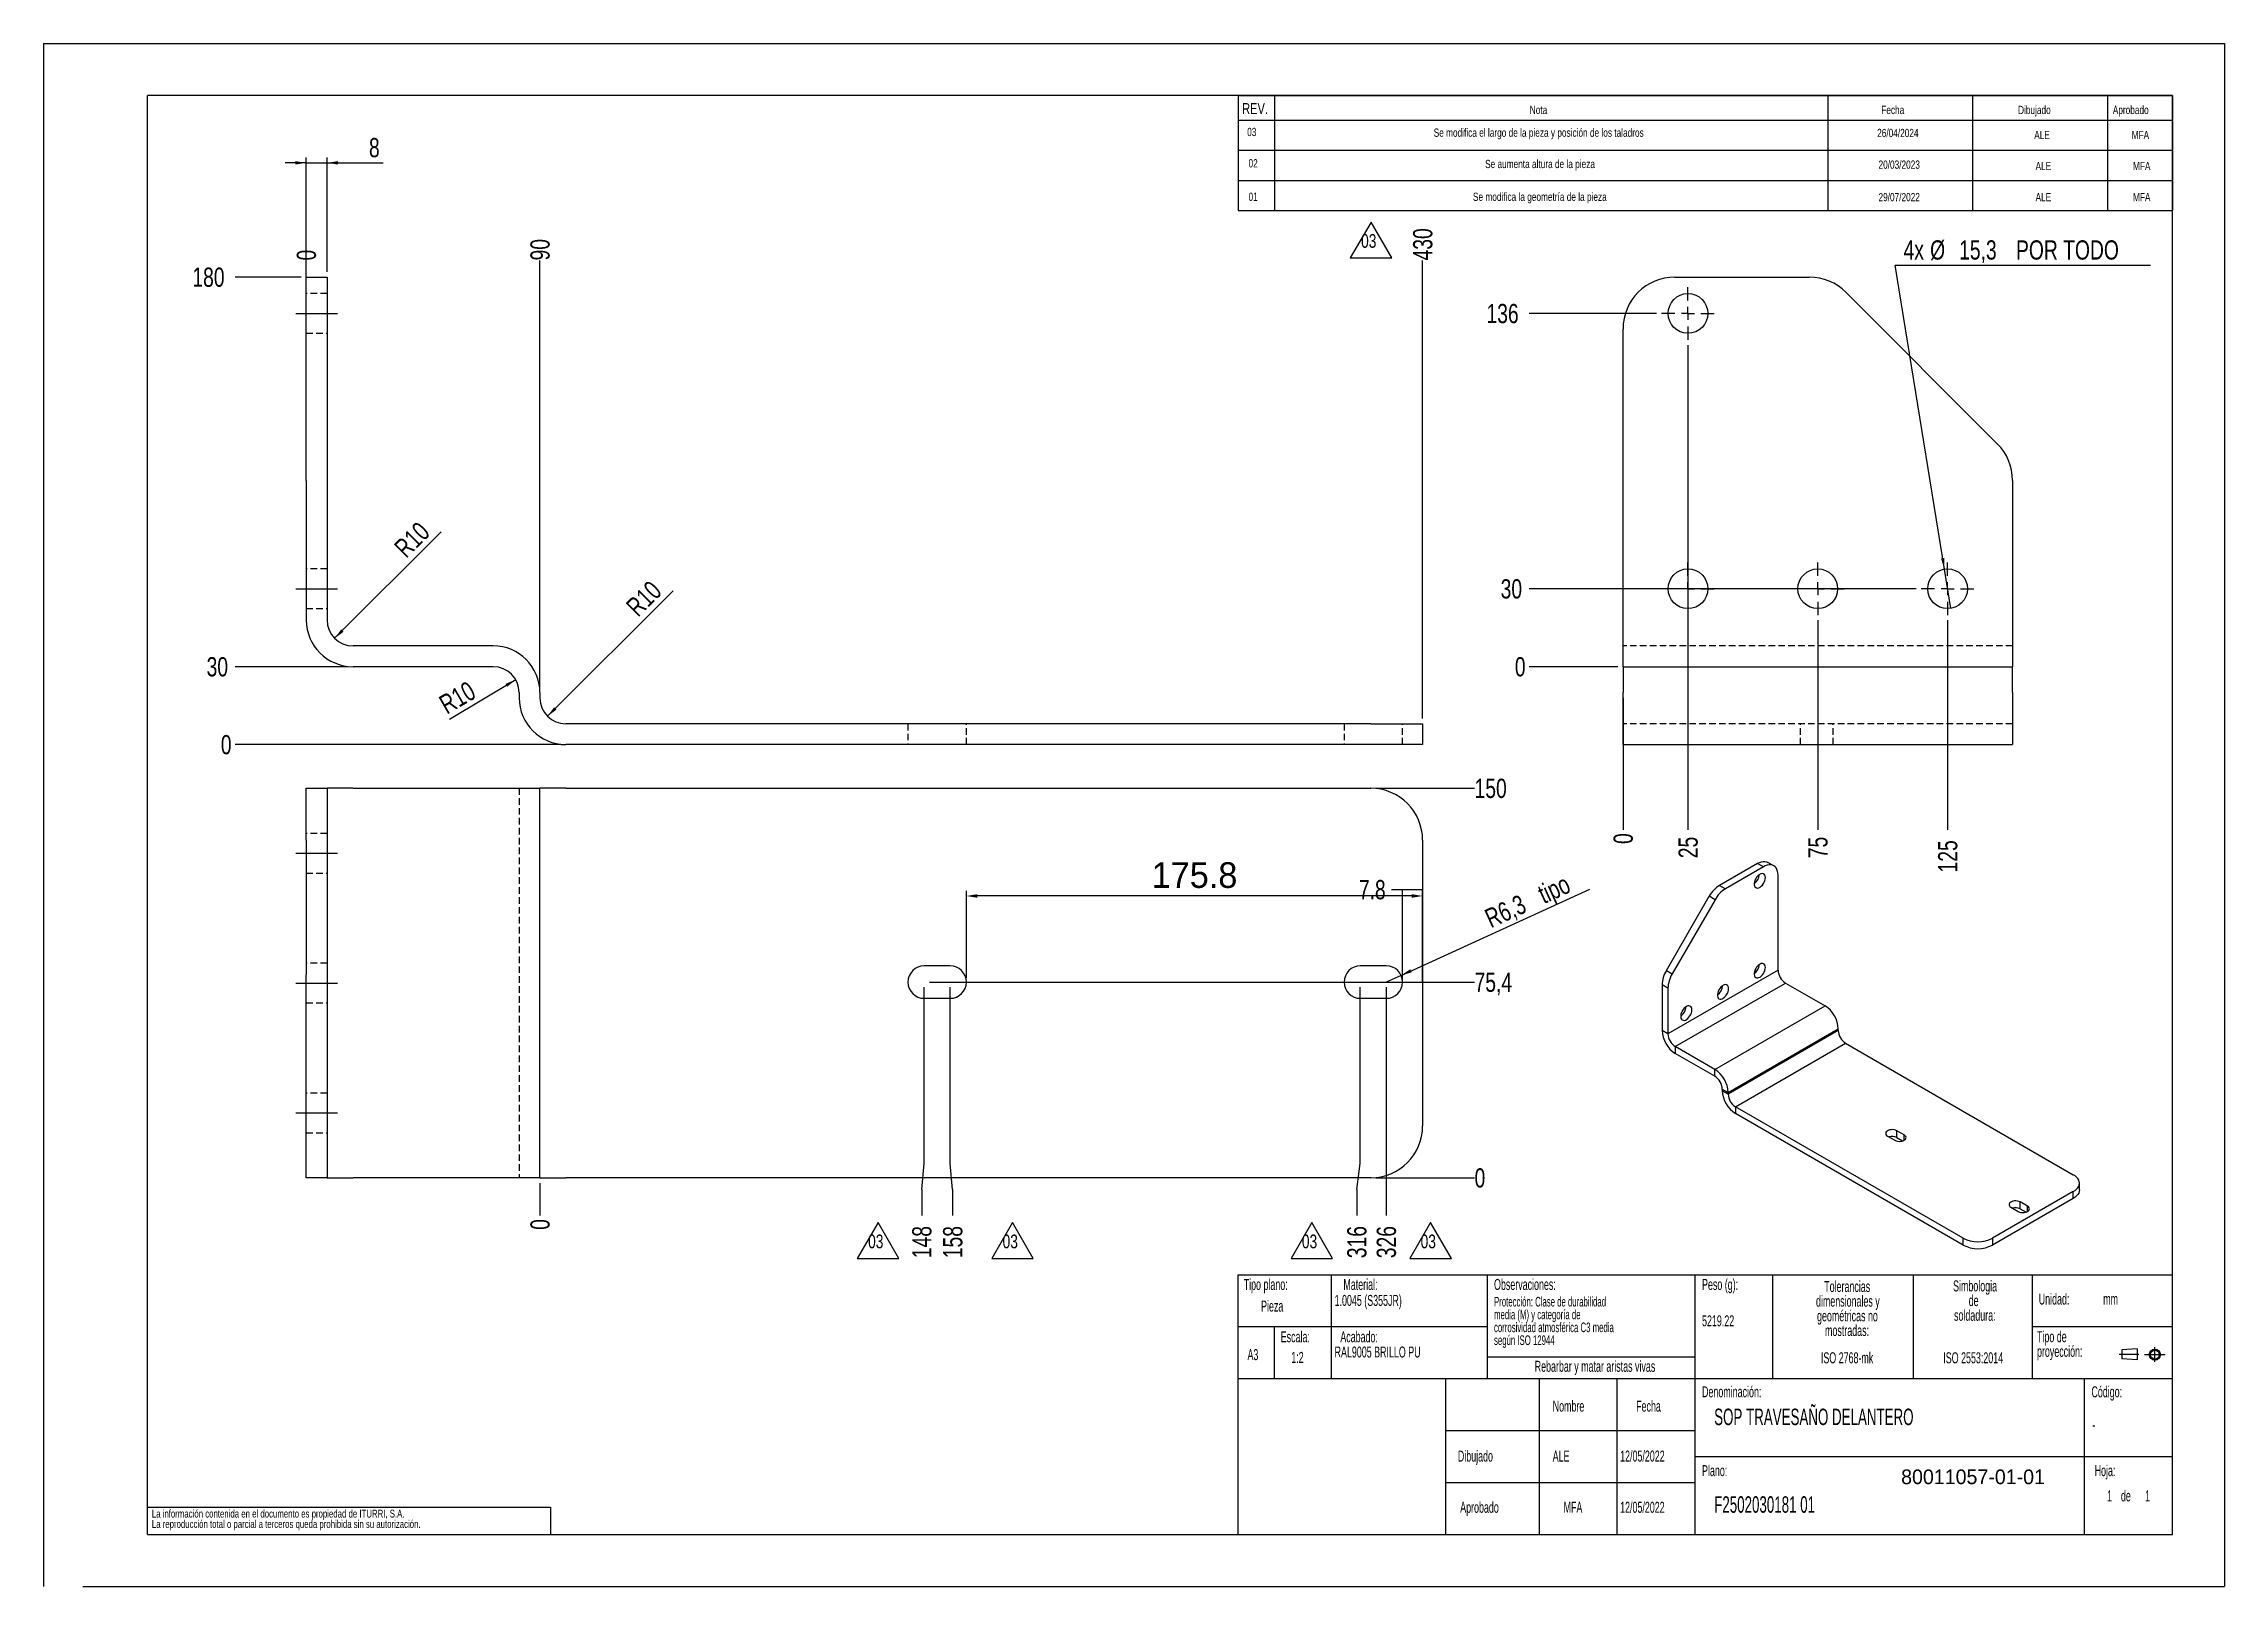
# Model space of a CAD drawing. Extents: x 0 to 2826, y -106 to 813.
# Drawn here: x 0 to 420, y 0 to 297 of the extents above; entities that cross this region are included whole.
import ezdxf

# ---------------------------------------------------------------- set-up
doc = ezdxf.new("R2010")
doc.units = 0
doc.header["$PDSIZE"] = -1
doc.linetypes.add('CENTERX2', pattern=[20.32, 12.7, -2.54, 2.54, -2.54])
doc.linetypes.add('HIDDEN', pattern=[1.905, 1.27, -0.635])
doc.layers.get('0').update_dxf_attribs({"linetype": 'CONTINUOUS'})
doc.layers.get('Defpoints').update_dxf_attribs({"linetype": 'CONTINUOUS'})
doc.layers.add('FORMATO', color=7, linetype='CONTINUOUS')
doc.layers.add('SLD-0', color=179, linetype='CONTINUOUS')
doc.styles.add('SLDTEXTSTYLE0', font='TXT', dxfattribs={"width": 0.75})
doc.styles.add('SLDTEXTSTYLE1', font='TXT', dxfattribs={"width": 0.605})
doc.dimstyles.new('ISO-25', dxfattribs={"dimtxt": 2.5, "dimasz": 2.5, "dimexe": 1.25, "dimexo": 0.625, "dimtad": 1, "dimdsep": 46, "dimtxsty": 'Standard', "dimcen": 2.5, "dimadec": 0, "dimazin": 0, "dimtfac": 1, "dimtmove": 0, "dimatfit": 3, "dimfxl": 1, "dimarcsym": 0})
doc.dimstyles.new('SLDDIMSTYLE0', dxfattribs={"dimtxt": 3.704167, "dimasz": 2.116667, "dimexe": 0, "dimexo": 0.0625, "dimgap": 0.926042, "dimtad": 0, "dimtih": 1, "dimtoh": 1, "dimdec": 0, "dimlfac": 2, "dimrnd": 1e-09, "dimdsep": 46, "dimtxsty": 'SLDTEXTSTYLE0', "dimblk1": 'NONE', "dimblk2": 'NONE', "dimsah": 1, "dimcen": 0.09, "dimadec": 0, "dimazin": 0, "dimtfac": 1, "dimtdec": 0, "dimtofl": 0, "dimtmove": 0, "dimatfit": 3, "dimldrblk": 'NONE', "dimfxl": 1, "dimtolj": 1, "dimtzin": 12, "dimarcsym": 0})
doc.dimstyles.new('SLDDIMSTYLE1', dxfattribs={"dimtxt": 3.704167, "dimasz": 2.116667, "dimexe": 0, "dimexo": 0.0625, "dimgap": 0.926042, "dimtad": 0, "dimtih": 1, "dimtoh": 1, "dimdec": 1, "dimlfac": 2, "dimrnd": 1e-09, "dimzin": 12, "dimdsep": 46, "dimtxsty": 'SLDTEXTSTYLE0', "dimblk1": 'NONE', "dimblk2": 'NONE', "dimsah": 1, "dimcen": 0.09, "dimadec": 0, "dimazin": 0, "dimtfac": 1, "dimtdec": 1, "dimtofl": 0, "dimtmove": 0, "dimatfit": 3, "dimldrblk": 'NONE', "dimfxl": 1, "dimtolj": 1, "dimtzin": 12, "dimarcsym": 0})
doc.dimstyles.new('SLDDIMSTYLE2', dxfattribs={"dimtxt": 3.704167, "dimasz": 2.116667, "dimexe": 0, "dimexo": 0.0625, "dimgap": 0.926042, "dimtad": 1, "dimdec": 1, "dimlfac": 2, "dimrnd": 1e-09, "dimzin": 12, "dimdsep": 46, "dimtxsty": 'SLDTEXTSTYLE0', "dimsah": 1, "dimcen": 0, "dimadec": 0, "dimazin": 0, "dimtfac": 1, "dimtdec": 1, "dimtofl": 0, "dimtmove": 1, "dimatfit": 3, "dimfxl": 1, "dimtolj": 1, "dimtzin": 12, "dimarcsym": 0})
doc.dimstyles.new('SLDDIMSTYLE3', dxfattribs={"dimtxt": 3.704167, "dimasz": 2.116667, "dimexe": 0, "dimexo": 0.0625, "dimgap": 0.926042, "dimtad": 1, "dimdec": 1, "dimlfac": 2, "dimrnd": 1e-09, "dimzin": 12, "dimdsep": 46, "dimtxsty": 'SLDTEXTSTYLE0', "dimsah": 1, "dimcen": 0.09, "dimadec": 0, "dimazin": 0, "dimtfac": 1, "dimtdec": 1, "dimtmove": 0, "dimatfit": 0, "dimfxl": 1, "dimtolj": 1, "dimtzin": 12, "dimarcsym": 0})
doc.dimstyles.new('SLDDIMSTYLE4', dxfattribs={"dimtxt": 3.704167, "dimasz": 2.116667, "dimexe": 0, "dimexo": 0.0625, "dimgap": 0.926042, "dimtad": 0, "dimtih": 1, "dimtoh": 1, "dimdec": 1, "dimlfac": 2, "dimrnd": 1e-09, "dimzin": 12, "dimdsep": 46, "dimtxsty": 'SLDTEXTSTYLE0', "dimblk1": 'NONE', "dimsah": 1, "dimcen": 0, "dimadec": 0, "dimazin": 0, "dimtfac": 1, "dimtdec": 1, "dimtmove": 0, "dimatfit": 3, "dimldrblk": 'NONE', "dimfxl": 1, "dimtolj": 1, "dimtzin": 12, "dimarcsym": 0})
doc.dimstyles.new('SLDDIMSTYLE5', dxfattribs={"dimtxt": 3.704167, "dimasz": 2.116667, "dimexe": 0, "dimexo": 0.0625, "dimgap": 0.926042, "dimtad": 1, "dimdec": 1, "dimlfac": 2, "dimrnd": 1e-09, "dimzin": 12, "dimdsep": 46, "dimtxsty": 'SLDTEXTSTYLE0', "dimsah": 1, "dimcen": 0, "dimadec": 0, "dimazin": 0, "dimtfac": 1, "dimtdec": 1, "dimtofl": 0, "dimtmove": 0, "dimatfit": 3, "dimfxl": 1, "dimtolj": 1, "dimtzin": 12, "dimarcsym": 0})

msp = doc.modelspace()

# ---------------------------------------------------------------- texts
at = {"insert": (357.744, 22.499), "char_height": 2.82222, "attachment_point": 1}
msp.add_mtext_dynamic_manual_height_columns('80011057-01-01', width=6.63835, gutter_width=14.111, heights=[0], dxfattribs=at)
at = {"layer": 'FORMATO', "style": 'SLDTEXTSTYLE0'}
for s, insert, char_height, attachment_point in [('REV.', (230.836, 285.552), 2.1167, 1), ('Nota', (286.224, 285.026), 1.5875, 1), ('Fecha', (353.926, 285.026), 1.5875, 1), ('Dibujado', (380.261, 285.026), 1.5875, 1), ('Aprobado', (398.51, 285.026), 1.5875, 1), ('03', (232.685, 280.787), 1.5875, 2), ('Se modifica el largo de la pieza y posición de los taladros', (287.947, 280.657), 1.5875, 2), ('26/04/2024', (357.114, 280.592), 1.5875, 2), ('ALE', (384.884, 280.206), 1.5875, 2), ('MFA', (403.824, 280.206), 1.5875, 2), ('02', (232.943, 274.756), 1.5875, 2), ('Se aumenta altura de la pieza', (288.198, 274.625), 1.5875, 2), ('20/03/2023', (357.372, 274.5), 1.5875, 2), ('ALE', (385.142, 274.235), 1.5875, 2), ('MFA', (404.082, 274.235), 1.5875, 2), ('01', (232.943, 268.311), 1.5875, 2), ('Se modifica la geometría de la pieza', (288.165, 268.311), 1.5875, 2), ('29/07/2022', (357.372, 268.244), 1.5875, 2), ('ALE', (385.142, 268.244), 1.5875, 2), ('MFA', (404.082, 268.244), 1.5875, 2)]:
    msp.add_mtext(s, dxfattribs=dict(at, insert=insert, char_height=char_height, attachment_point=attachment_point))
at = {"layer": 'SLD-0', "style": 'SLDTEXTSTYLE1'}
for s, insert, char_height, attachment_point in [('Tipo plano:', (231.129, 59.181), 2.11667, 1), ('Tipo plano:', (231.129, 59.181), 2.11667, 1), ('Material:', (250.33, 59.181), 2.1167, 1), ('Material:', (250.33, 59.181), 2.1167, 1), ('Observaciones:', (279.339, 59.181), 2.11667, 1), ('Observaciones:', (279.339, 59.181), 2.11667, 1), ('Peso (g):', (319.403, 59.181), 2.1167, 1), ('Peso (g):', (319.403, 59.181), 2.1167, 1), ('Pieza', (234.473, 55.019), 2.1167, 1), ('Pieza', (234.473, 55.019), 2.1167, 1), ('1.0045 (S355JR)', (248.635, 56.106), 2.11667, 1), ('1.0045 (S355JR)', (248.635, 56.106), 2.11667, 1), ('Unidad:', (384.246, 56.371), 2.1167, 1), ('Unidad:', (384.246, 56.371), 2.1167, 1), ('mm', (396.662, 56.371), 2.1167, 1), ('mm', (396.662, 56.371), 2.1167, 1), ('5219.22', (319.403, 52.181), 2.1167, 1), ('5219.22', (319.403, 52.181), 2.1167, 1), ('Escala:', (238.263, 49.101), 2.1167, 1), ('Escala:', (238.263, 49.101), 2.1167, 1), ('RAL9005 BRILLO PU', (248.635, 46.176), 2.11667, 1), ('RAL9005 BRILLO PU', (248.635, 46.176), 2.11667, 1), ('Acabado:', (249.738, 49.101), 2.1167, 1), ('Acabado:', (249.738, 49.101), 2.1167, 1), ('A3', (231.859, 45.674), 2.1167, 1), ('A3', (231.859, 45.674), 2.1167, 1), ('1:2', (240.29, 45.135), 2.1167, 1), ('1:2', (240.29, 45.135), 2.1167, 1), ('Rebarbar y matar aristas vivas', (298.785, 43.424), 2.11667, 2), ('Rebarbar y matar aristas vivas', (298.785, 43.424), 2.11667, 2), ('ISO 2768-mk', (347.337, 45.06), 2.11667, 2), ('ISO 2768-mk', (347.337, 45.06), 2.11667, 2), ('ISO 2553:2014', (371.625, 45.06), 2.11667, 2), ('ISO 2553:2014', (371.625, 45.06), 2.11667, 2), ('Denominación:', (319.403, 38.514), 2.11667, 1), ('Denominación:', (319.403, 38.514), 2.11667, 1), ('Código:', (394.398, 38.514), 2.1167, 1), ('Código:', (394.398, 38.514), 2.1167, 1), ('Nombre', (290.638, 35.755), 2.1167, 1), ('Nombre', (290.638, 35.755), 2.1167, 1), ('Fecha', (306.708, 35.755), 2.1167, 1), ('Fecha', (306.708, 35.755), 2.1167, 1), ('SOP TRAVESAÑO DELANTERO', (321.739, 34.217), 3.175, 1), ('SOP TRAVESAÑO DELANTERO', (321.739, 34.217), 3.175, 1), ('-', (394.586, 32.193), 2.117, 1), ('-', (394.586, 32.193), 2.117, 1), ('Dibujado', (272.373, 26.14), 2.1167, 1), ('Dibujado', (272.373, 26.14), 2.1167, 1), ('ALE', (290.638, 26.14), 2.1167, 1), ('12/05/2022', (303.629, 26.14), 2.1167, 1), ('Plano:', (319.403, 23.338), 2.1167, 1), ('Plano:', (319.403, 23.338), 2.1167, 1), ('Hoja:', (395.014, 23.338), 2.1167, 1), ('Hoja:', (395.014, 23.338), 2.1167, 1), ('F2502030181 01', (321.739, 17.347), 3.175, 1), ('F2502030181 01', (321.739, 17.347), 3.175, 1), ('1', (397.413, 18.475), 2.117, 1), ('1', (397.413, 18.475), 2.117, 1), ('1', (397.413, 18.475), 2.117, 1), ('1', (397.413, 18.475), 2.117, 1), ('de', (400.078, 18.475), 2.1167, 1), ('de', (400.078, 18.475), 2.1167, 1), ('de', (400.078, 18.475), 2.1167, 1), ('de', (400.078, 18.475), 2.1167, 1), ('1', (404.731, 18.475), 2.117, 1), ('1', (404.731, 18.475), 2.117, 1), ('1', (404.731, 18.475), 2.117, 1), ('1', (404.731, 18.475), 2.117, 1), ('Aprobado', (272.825, 16.282), 2.1167, 1), ('Aprobado', (272.825, 16.282), 2.1167, 1), ('MFA', (292.735, 16.282), 2.1167, 1), ('12/05/2022', (303.629, 16.282), 2.1167, 1)]:
    msp.add_mtext(s, dxfattribs=dict(at, insert=insert, char_height=char_height, attachment_point=attachment_point))

# ---------------------------------------------------------------- blocks, each defined once
blk = doc.blocks.new('BLOQUE3')
at = {"color": 7, "linetype": 'CENTERX2'}
for p, q in [((397.92, 130.06), (394.8, 130.06)), ((398.88, 130.02), (402.16, 130.02)), ((400.52, 128.85), (400.52, 131.19))]:
    blk.add_line(p, q, dxfattribs=at)
at = {"color": 7, "linetype": 'Continuous'}
for p, q in [((397.68, 130.95), (395.23, 130.77)), ((395.23, 130.77), (395.23, 129.34)), ((397.68, 130.95), (397.68, 129.16)), ((397.68, 129.16), (395.23, 129.34))]:
    blk.add_line(p, q, dxfattribs=at)
for radius in [0.892, 0.713]:
    blk.add_circle((400.52, 130.02), radius, dxfattribs=at)
blk = doc.blocks.new('SW_NOTE_0_1')
at = {"layer": 'SLD-0', "color": 0, "attachment_point": 2, "style": 'SLDTEXTSTYLE1'}
for s, insert, char_height in [('dimensionales y', (7.54, -0.09), 2.1167), ('Tolerancias', (7.41, 2.73), 2.1167), ('geométricas no', (7.46, -2.92), 2.1167), ('mostradas:', (7.38, -5.74), 2.117)]:
    blk.add_mtext(s, dxfattribs=dict(at, insert=insert, char_height=char_height))
blk = doc.blocks.new('SW_NOTE_0_2')
at = {"layer": 'SLD-0', "color": 0, "attachment_point": 1, "style": 'SLDTEXTSTYLE1'}
for s, insert, char_height in [('Tipo de', (0, 2.73), 2.117), ('proyección:', (0, -0.09), 2.1167)]:
    blk.add_mtext(s, dxfattribs=dict(at, insert=insert, char_height=char_height))
blk = doc.blocks.new('SW_NOTE_0_3')
at = {"layer": 'SLD-0', "color": 0, "char_height": 2.117, "attachment_point": 2, "style": 'SLDTEXTSTYLE1'}
for s, insert in [('Simbologia', (7.11, 2.73)), ('de', (6.84, -0.09)), ('soldadura:', (7.06, -2.92))]:
    blk.add_mtext(s, dxfattribs=dict(at, insert=insert))
blk = doc.blocks.new('SW_NOTE_0_4')
at = {"layer": 'SLD-0', "color": 0, "char_height": 1.5, "attachment_point": 1, "style": 'SLDTEXTSTYLE0'}
for s, insert in [('La información contenida en el documento es propiedad de ITURRI, S.A.', (0, 1.93)), ('La reproducción total o parcial a terceros queda prohibida sin su autorización.', (0, -0.07))]:
    blk.add_mtext(s, dxfattribs=dict(at, insert=insert))
blk = doc.blocks.new('SW_NOTE_0_5')
at = {"layer": 'SLD-0', "color": 0, "attachment_point": 2, "style": 'SLDTEXTSTYLE1'}
for s, insert, char_height in [('dimensionales y', (7.54, -0.09), 2.1167), ('Tolerancias', (7.41, 2.73), 2.1167), ('geométricas no', (7.46, -2.92), 2.1167), ('mostradas:', (7.38, -5.74), 2.117)]:
    blk.add_mtext(s, dxfattribs=dict(at, insert=insert, char_height=char_height))
blk = doc.blocks.new('SW_NOTE_0_6')
at = {"layer": 'SLD-0', "color": 0, "attachment_point": 1, "style": 'SLDTEXTSTYLE1'}
for s, insert, char_height in [('Tipo de', (0, 2.73), 2.117), ('proyección:', (0, -0.09), 2.1167)]:
    blk.add_mtext(s, dxfattribs=dict(at, insert=insert, char_height=char_height))
blk = doc.blocks.new('SW_NOTE_0_7')
at = {"layer": 'SLD-0', "color": 0, "char_height": 2.117, "attachment_point": 2, "style": 'SLDTEXTSTYLE1'}
for s, insert in [('Simbologia', (7.11, 2.73)), ('de', (6.84, -0.09)), ('soldadura:', (7.06, -2.92))]:
    blk.add_mtext(s, dxfattribs=dict(at, insert=insert))
blk = doc.blocks.new('SW_NOTE_0_8')
at = {"layer": 'SLD-0', "color": 0, "char_height": 1.5, "attachment_point": 1, "style": 'SLDTEXTSTYLE0'}
for s, insert in [('La información contenida en el documento es propiedad de ITURRI, S.A.', (0, 1.93)), ('La reproducción total o parcial a terceros queda prohibida sin su autorización.', (0, -0.07))]:
    blk.add_mtext(s, dxfattribs=dict(at, insert=insert))
blk = doc.blocks.new('SW_NOTE_0_9')
at = {"layer": 'SLD-0', "color": 0, "char_height": 1.8521, "attachment_point": 1, "style": 'SLDTEXTSTYLE1'}
for s, insert in [('media (M) y categoría de', (0, -0.08)), ('Protección: Clase de durabilidad', (0, 2.39)), ('corrosividad atmosférica C3 media', (0, -2.55)), ('según ISO 12944', (0, -5.02))]:
    blk.add_mtext(s, dxfattribs=dict(at, insert=insert))
blk = doc.blocks.new('SW_NOTE_0')
at = {"layer": 'FORMATO', "color": 0, "insert": (0, 17.1), "char_height": 13.23, "attachment_point": 1, "style": 'SLDTEXTSTYLE0'}
blk.add_mtext('03', dxfattribs=at)
blk = doc.blocks.new('SIMBOLO_REV3')
at = {"layer": 'FORMATO'}
for p, q in [((201.4, 1620.3), (181.4, 1585.7)), ((221.4, 1585.7), (201.4, 1620.3)), ((181.4, 1585.7), (221.4, 1585.7))]:
    blk.add_line(p, q, dxfattribs=at)
at = {"layer": 'FORMATO', "color": 7}
blk.add_blockref('SW_NOTE_0', (191.8, 1591.6), dxfattribs=at)
blk = doc.blocks.new('_D')
at = {"layer": 'FORMATO', "transparency": 16777216}
blk.add_line((50.59, 250.13), (50.59, 255.26), dxfattribs=at)
at = {"layer": 'FORMATO', "transparency": 16777216, "insert": (48.75, 255.26), "char_height": 3.7, "attachment_point": 1, "rotation": 90, "style": 'SLDTEXTSTYLE0'}
blk.add_mtext('0', dxfattribs=at)
blk = doc.blocks.new('_NONE')
blk = doc.blocks.new('_D_1')
at = {"layer": 'FORMATO', "color": 7, "transparency": 16777216}
blk.add_line((95.59, 173.05), (95.59, 255.26), dxfattribs=at)
at = {"layer": 'FORMATO', "color": 7, "transparency": 16777216, "insert": (93.75, 255.26), "char_height": 3.704, "attachment_point": 1, "rotation": 90, "style": 'SLDTEXTSTYLE0'}
blk.add_mtext('90', dxfattribs=at)
blk = doc.blocks.new('_D_2')
at = {"layer": 'FORMATO', "color": 7, "transparency": 16777216}
blk.add_line((265.59, 167.05), (265.59, 255.26), dxfattribs=at)
at = {"layer": 'FORMATO', "color": 7, "transparency": 16777216, "insert": (263.75, 255.26), "char_height": 3.704, "attachment_point": 1, "rotation": 90, "style": 'SLDTEXTSTYLE0'}
blk.add_mtext('430', dxfattribs=at)
blk = doc.blocks.new('_D_3')
at = {"layer": 'FORMATO', "transparency": 16777216}
blk.add_line((99.59, 162.05), (36.86, 162.05), dxfattribs=at)
at = {"layer": 'FORMATO', "transparency": 16777216, "insert": (34.13, 163.89), "char_height": 3.7, "attachment_point": 1, "style": 'SLDTEXTSTYLE0'}
blk.add_mtext('0', dxfattribs=at)
blk = doc.blocks.new('_D_4')
at = {"layer": 'FORMATO', "color": 7, "transparency": 16777216}
blk.add_line((58.59, 177.05), (36.86, 177.05), dxfattribs=at)
at = {"layer": 'FORMATO', "color": 7, "transparency": 16777216, "insert": (31.39, 178.89), "char_height": 3.704, "attachment_point": 1, "style": 'SLDTEXTSTYLE0'}
blk.add_mtext('30', dxfattribs=at)
blk = doc.blocks.new('_D_5')
at = {"layer": 'FORMATO', "color": 7, "transparency": 16777216}
blk.add_line((49.59, 252.05), (36.86, 252.05), dxfattribs=at)
at = {"layer": 'FORMATO', "color": 7, "transparency": 16777216, "insert": (28.65, 253.89), "char_height": 3.704, "attachment_point": 1, "style": 'SLDTEXTSTYLE0'}
blk.add_mtext('180', dxfattribs=at)
blk = doc.blocks.new('_D_6')
at = {"layer": 'FORMATO', "color": 7, "transparency": 16777216}
blk.add_line((56.05, 182.52), (76.58, 203.01), dxfattribs=at)
blk.add_solid([(56.05, 182.52), (57.78, 183.78), (57.32, 184.24)], dxfattribs=at)
at = {"layer": 'FORMATO', "color": 7, "transparency": 16777216, "insert": (67.22, 200.39), "char_height": 3.704, "attachment_point": 1, "rotation": 45, "style": 'SLDTEXTSTYLE0'}
blk.add_mtext('R10', dxfattribs=at)
blk = doc.blocks.new('_D_7')
at = {"layer": 'FORMATO', "color": 7, "transparency": 16777216}
blk.add_line((90.92, 174.55), (78.19, 166.88), dxfattribs=at)
blk.add_solid([(90.92, 174.55), (88.94, 173.74), (89.27, 173.18)], dxfattribs=at)
at = {"layer": 'FORMATO', "color": 7, "transparency": 16777216, "insert": (75.8, 171.01), "char_height": 3.704, "attachment_point": 1, "rotation": 30, "style": 'SLDTEXTSTYLE0'}
blk.add_mtext('R10', dxfattribs=at)
blk = doc.blocks.new('_D_8')
at = {"layer": 'FORMATO', "color": 7, "transparency": 16777216}
blk.add_line((97.05, 167.52), (121.23, 191.67), dxfattribs=at)
blk.add_solid([(97.05, 167.52), (98.78, 168.78), (98.32, 169.25)], dxfattribs=at)
at = {"layer": 'FORMATO', "color": 7, "transparency": 16777216, "insert": (111.87, 189.06), "char_height": 3.704, "attachment_point": 1, "rotation": 45, "style": 'SLDTEXTSTYLE0'}
blk.add_mtext('R10', dxfattribs=at)
blk = doc.blocks.new('_D_9')
at = {"layer": 'FORMATO', "color": 7, "transparency": 16777216}
for p, q in [((50.59, 274.05), (46.52, 274.05)), ((50.59, 253.05), (50.59, 275.05)), ((50.59, 274.05), (54.59, 274.05)), ((54.59, 253.05), (54.59, 275.05)), ((54.59, 274.05), (65.4, 274.05))]:
    blk.add_line(p, q, dxfattribs=at)
for points in [[(50.59, 274.05), (48.47, 274.38), (48.47, 273.73)], [(54.59, 274.05), (56.7, 273.73), (56.7, 274.38)]]:
    blk.add_solid(points, dxfattribs=at)
at = {"layer": 'FORMATO', "color": 7, "transparency": 16777216, "insert": (62.66, 278.83), "char_height": 3.7, "attachment_point": 1, "style": 'SLDTEXTSTYLE0'}
blk.add_mtext('8', dxfattribs=at)
blk = doc.blocks.new('_D_10')
at = {"layer": 'FORMATO', "transparency": 16777216}
blk.add_line((304.19, 171.05), (304.19, 145.65), dxfattribs=at)
at = {"layer": 'FORMATO', "transparency": 16777216, "insert": (302.36, 142.92), "char_height": 3.7, "attachment_point": 1, "rotation": 90, "style": 'SLDTEXTSTYLE0'}
blk.add_mtext('0', dxfattribs=at)
blk = doc.blocks.new('_D_11')
at = {"layer": 'FORMATO', "color": 7, "transparency": 16777216}
blk.add_line((316.69, 238.98), (316.69, 145.65), dxfattribs=at)
at = {"layer": 'FORMATO', "color": 7, "transparency": 16777216, "insert": (314.86, 140.18), "char_height": 3.704, "attachment_point": 1, "rotation": 90, "style": 'SLDTEXTSTYLE0'}
blk.add_mtext('25', dxfattribs=at)
blk = doc.blocks.new('_D_12')
at = {"layer": 'FORMATO', "color": 7, "transparency": 16777216}
blk.add_line((341.69, 185.98), (341.69, 145.65), dxfattribs=at)
at = {"layer": 'FORMATO', "color": 7, "transparency": 16777216, "insert": (339.86, 140.18), "char_height": 3.704, "attachment_point": 1, "rotation": 90, "style": 'SLDTEXTSTYLE0'}
blk.add_mtext('75', dxfattribs=at)
blk = doc.blocks.new('_D_13')
at = {"layer": 'FORMATO', "color": 7, "transparency": 16777216}
blk.add_line((366.69, 185.98), (366.69, 145.65), dxfattribs=at)
at = {"layer": 'FORMATO', "color": 7, "transparency": 16777216, "insert": (364.86, 137.44), "char_height": 3.704, "attachment_point": 1, "rotation": 90, "style": 'SLDTEXTSTYLE0'}
blk.add_mtext('125', dxfattribs=at)
blk = doc.blocks.new('_D_14')
at = {"layer": 'FORMATO', "transparency": 16777216}
blk.add_line((303.19, 177.05), (286.09, 177.05), dxfattribs=at)
at = {"layer": 'FORMATO', "transparency": 16777216, "insert": (283.35, 178.89), "char_height": 3.7, "attachment_point": 1, "style": 'SLDTEXTSTYLE0'}
blk.add_mtext('0', dxfattribs=at)
blk = doc.blocks.new('_D_15')
at = {"layer": 'FORMATO', "color": 7, "transparency": 16777216}
blk.add_line((360.62, 192.05), (286.09, 192.05), dxfattribs=at)
at = {"layer": 'FORMATO', "color": 7, "transparency": 16777216, "insert": (280.61, 193.89), "char_height": 3.704, "attachment_point": 1, "style": 'SLDTEXTSTYLE0'}
blk.add_mtext('30', dxfattribs=at)
blk = doc.blocks.new('_D_16')
at = {"layer": 'FORMATO', "color": 7, "transparency": 16777216}
blk.add_line((310.62, 245.05), (286.09, 245.05), dxfattribs=at)
at = {"layer": 'FORMATO', "color": 7, "transparency": 16777216, "insert": (277.88, 246.89), "char_height": 3.704, "attachment_point": 1, "style": 'SLDTEXTSTYLE0'}
blk.add_mtext('136', dxfattribs=at)
blk = doc.blocks.new('_D_17')
at = {"layer": 'FORMATO', "transparency": 16777216}
for p, q in [((366.08, 195.83), (356.62, 254.36)), ((356.62, 254.36), (405.8, 254.36)), ((367.3, 188.28), (366.08, 195.83))]:
    blk.add_line(p, q, dxfattribs=at)
blk.add_solid([(366.08, 195.83), (366.06, 197.97), (365.42, 197.87)], dxfattribs=at)
at = {"layer": 'FORMATO', "transparency": 16777216, "char_height": 3.704, "attachment_point": 1, "style": 'SLDTEXTSTYLE0'}
for s, insert in [('4x', (358.21, 259.13)), ('%%c', (363.32, 259.13)), ('15,3', (368.91, 259.13)), ('POR TODO', (379.87, 259.13))]:
    blk.add_mtext(s, dxfattribs=dict(at, insert=insert))
blk = doc.blocks.new('SW_CENTERMARKSYMBOL_0')
at = {"layer": 'FORMATO', "color": 0}
for p, q in [((0, 2.5), (0, 5.0725)), ((-2.5, 0), (-5.0725, 0)), ((0, 0), (-1.25, 0)), ((0, 0), (0, 1.25)), ((0, 0), (0, -1.25)), ((0, 0), (1.25, 0)), ((2.5, 0), (5.0725, 0)), ((0, -2.5), (0, -5.0725))]:
    blk.add_line(p, q, dxfattribs=at)
blk = doc.blocks.new('SW_CENTERMARKSYMBOL_1')
at = {"layer": 'FORMATO', "color": 0}
for p, q in [((0, 2.5), (0, 5.0725)), ((-2.5, 0), (-5.0725, 0)), ((0, 0), (-1.25, 0)), ((0, 0), (0, 1.25)), ((0, 0), (0, -1.25)), ((0, 0), (1.25, 0)), ((2.5, 0), (5.0725, 0)), ((0, -2.5), (0, -5.0725))]:
    blk.add_line(p, q, dxfattribs=at)
blk = doc.blocks.new('SW_CENTERMARKSYMBOL_2')
at = {"layer": 'FORMATO', "color": 0}
for p, q in [((0, 2.5), (0, 5.0725)), ((-2.5, 0), (-5.0725, 0)), ((0, 0), (-1.25, 0)), ((0, 0), (0, 1.25)), ((0, 0), (0, -1.25)), ((0, 0), (1.25, 0)), ((2.5, 0), (5.0725, 0)), ((0, -2.5), (0, -5.0725))]:
    blk.add_line(p, q, dxfattribs=at)
blk = doc.blocks.new('SW_CENTERMARKSYMBOL_3')
at = {"layer": 'FORMATO', "color": 0}
for p, q in [((0, 2.5), (0, 5.0725)), ((-2.5, 0), (-5.0725, 0)), ((0, 0), (-1.25, 0)), ((0, 0), (0, 1.25)), ((0, 0), (0, -1.25)), ((0, 0), (1.25, 0)), ((2.5, 0), (5.0725, 0)), ((0, -2.5), (0, -5.0725))]:
    blk.add_line(p, q, dxfattribs=at)
blk = doc.blocks.new('_D_18')
at = {"layer": 'FORMATO', "transparency": 16777216}
blk.add_line((95.59, 77.64), (95.59, 71.38), dxfattribs=at)
at = {"layer": 'FORMATO', "transparency": 16777216, "insert": (93.75, 68.64), "char_height": 3.7, "attachment_point": 1, "rotation": 90, "style": 'SLDTEXTSTYLE0'}
blk.add_mtext('0', dxfattribs=at)
blk = doc.blocks.new('_D_19')
at = {"layer": 'FORMATO', "color": 7, "transparency": 16777216}
for p, q in [((169.59, 81.38), (169.59, 115.33)), ((169.11, 76.38), (169.59, 81.38)), ((169.11, 76.38), (169.11, 71.38))]:
    blk.add_line(p, q, dxfattribs=at)
at = {"layer": 'FORMATO', "color": 7, "transparency": 16777216, "insert": (167.28, 63.17), "char_height": 3.704, "attachment_point": 1, "rotation": 90, "style": 'SLDTEXTSTYLE0'}
blk.add_mtext('148', dxfattribs=at)
blk = doc.blocks.new('_D_20')
at = {"layer": 'FORMATO', "color": 7, "transparency": 16777216}
for p, q in [((174.59, 81.38), (174.59, 115.33)), ((175.06, 76.38), (174.59, 81.38)), ((175.06, 76.38), (175.06, 71.38))]:
    blk.add_line(p, q, dxfattribs=at)
at = {"layer": 'FORMATO', "color": 7, "transparency": 16777216, "insert": (173.23, 63.17), "char_height": 3.704, "attachment_point": 1, "rotation": 90, "style": 'SLDTEXTSTYLE0'}
blk.add_mtext('158', dxfattribs=at)
blk = doc.blocks.new('_D_21')
at = {"layer": 'FORMATO', "color": 7, "transparency": 16777216}
for p, q in [((253.59, 81.38), (253.59, 115.33)), ((252.89, 76.38), (253.59, 81.38)), ((252.89, 76.38), (252.89, 71.38))]:
    blk.add_line(p, q, dxfattribs=at)
at = {"layer": 'FORMATO', "color": 7, "transparency": 16777216, "insert": (251.06, 63.17), "char_height": 3.704, "attachment_point": 1, "rotation": 90, "style": 'SLDTEXTSTYLE0'}
blk.add_mtext('316', dxfattribs=at)
blk = doc.blocks.new('_D_22')
at = {"layer": 'FORMATO', "color": 7, "transparency": 16777216}
blk.add_line((258.59, 115.33), (258.59, 71.38), dxfattribs=at)
at = {"layer": 'FORMATO', "color": 7, "transparency": 16777216, "insert": (256.75, 63.17), "char_height": 3.704, "attachment_point": 1, "rotation": 90, "style": 'SLDTEXTSTYLE0'}
blk.add_mtext('326', dxfattribs=at)
blk = doc.blocks.new('_D_23')
at = {"layer": 'FORMATO', "transparency": 16777216}
blk.add_line((256.59, 78.64), (275.59, 78.64), dxfattribs=at)
at = {"layer": 'FORMATO', "transparency": 16777216, "insert": (275.59, 80.48), "char_height": 3.7, "attachment_point": 1, "style": 'SLDTEXTSTYLE0'}
blk.add_mtext('0', dxfattribs=at)
blk = doc.blocks.new('_D_24')
at = {"layer": 'FORMATO', "color": 7, "transparency": 16777216}
blk.add_line((170.59, 116.33), (275.59, 116.33), dxfattribs=at)
at = {"layer": 'FORMATO', "color": 7, "transparency": 16777216, "insert": (275.59, 118.16), "char_height": 3.704, "attachment_point": 1, "style": 'SLDTEXTSTYLE0'}
blk.add_mtext('75,4', dxfattribs=at)
blk = doc.blocks.new('_D_25')
at = {"layer": 'FORMATO', "color": 7, "transparency": 16777216}
blk.add_line((256.59, 153.64), (275.59, 153.64), dxfattribs=at)
at = {"layer": 'FORMATO', "color": 7, "transparency": 16777216, "insert": (275.59, 155.48), "char_height": 3.704, "attachment_point": 1, "style": 'SLDTEXTSTYLE0'}
blk.add_mtext('150', dxfattribs=at)
blk = doc.blocks.new('_D_26')
at = {"layer": 'FORMATO', "color": 7, "transparency": 16777216}
for q in [(297.78, 134.19), (258.59, 116.33)]:
    blk.add_line((261.43, 117.63), q, dxfattribs=at)
blk.add_solid([(261.43, 117.63), (263.49, 118.21), (263.22, 118.8)], dxfattribs=at)
at = {"layer": 'FORMATO', "color": 7, "transparency": 16777216, "char_height": 3.704, "attachment_point": 1, "rotation": 24.4964, "style": 'SLDTEXTSTYLE0'}
for s, insert in [('tipo', (287.4, 134.69)), ('R6,3', (277.19, 130.04))]:
    blk.add_mtext(s, dxfattribs=dict(at, insert=insert))
blk = doc.blocks.new('*D45')
at = {"layer": 'Defpoints', "color": 0, "transparency": 16777216}
for p in [(261.71, 134.1), (261.71, 116.14), (265.59, 116.33)]:
    blk.add_point(p, dxfattribs=at)
at = {"layer": 'FORMATO', "color": 0, "lineweight": -2, "transparency": 16777216}
for p, q in [((261.71, 134.1), (259.6, 134.1)), ((261.71, 116.21), (261.71, 134.1)), ((265.59, 134.1), (261.71, 134.1)), ((265.59, 116.39), (265.59, 134.1))]:
    blk.add_line(p, q, dxfattribs=at)
at = {"layer": 'FORMATO', "color": 0, "transparency": 16777216, "insert": (255.89, 134.1), "char_height": 3.704, "attachment_point": 5, "style": 'SLDTEXTSTYLE0'}
blk.add_mtext('\\A1;7.8', dxfattribs=at)
blk = doc.blocks.new('*D46')
at = {"color": 0, "lineweight": -2, "transparency": 16777216}
for p, q in [((177.71, 117.14), (177.71, 133.91)), ((263.47, 132.91), (179.82, 132.91)), ((265.59, 117.33), (265.59, 133.91))]:
    blk.add_line(p, q, dxfattribs=at)
at = {"color": 0, "transparency": 16777216}
for points in [[(179.82, 133.26), (179.82, 132.56), (177.71, 132.91)], [(263.47, 133.26), (263.47, 132.56), (265.59, 132.91)]]:
    blk.add_solid(points, dxfattribs=at)
at = {"layer": 'Defpoints', "color": 0, "transparency": 16777216}
for p in [(177.71, 132.91), (177.71, 116.14), (265.59, 116.33)]:
    blk.add_point(p, dxfattribs=at)
at = {"color": 0, "transparency": 16777216, "insert": (221.65, 136.9), "char_height": 4.939, "attachment_point": 5}
blk.add_mtext('175.8', dxfattribs=at)

# ---------------------------------------------------------------- dimensions: what is measured, and where the dimension line sits
dim = msp.add_linear_dim(base=(177.707, 132.909), p1=(265.587, 116.33), p2=(177.707, 116.145), dimstyle='ISO-25', override={"dimtxt": 4.938889, "dimasz": 2.116667, "dimexe": 1, "dimexo": 1, "dimgap": 1.524, "dimtih": 1, "dimtoh": 1, "dimdec": 1, "dimlfac": 2, "dimzin": 0, "dimtdec": 1, "dimtzin": 0})
dim.commit()
dim.dimension.update_dxf_attribs({"geometry": '*D46', "text_midpoint": (221.647, 136.902)})
at = {"layer": 'FORMATO', "color": 7}
dim = msp.add_linear_dim(base=(54.587, 274.055), p1=(50.587, 252.055), p2=(54.587, 252.055), dimstyle='SLDDIMSTYLE3', dxfattribs=at)
dim.commit()
dim.dimension.update_dxf_attribs({"geometry": '_D_9', "text_midpoint": (64.029, 274.055), "dimtype": 160})
for feature_location, offset, dtype, origin, picture, middle in [((265.587, 166.055), (0, 89.204), 1, (50.587, 249.126), '_D_2', (265.587, 259.365)), ((95.587, 172.055), (0, 83.204), 1, (50.587, 249.126), '_D_1', (95.587, 257.996)), ((50.587, 252.055), (-13.722, 0), 0, (100.587, 162.055), '_D_5', (32.76, 252.055)), ((311.618, 245.055), (-25.53, 0), 0, (304.19, 177.055), '_D_16', (281.982, 245.055)), ((316.69, 239.982), (0, -94.328), 1, (304.19, 172.055), '_D_11', (316.69, 142.918)), ((361.618, 192.055), (-75.53, 0), 0, (304.19, 177.055), '_D_15', (283.35, 192.055)), ((341.69, 186.982), (0, -41.328), 1, (304.19, 172.055), '_D_12', (341.69, 142.918)), ((366.69, 186.982), (0, -41.328), 1, (304.19, 172.055), '_D_13', (366.69, 141.549)), ((59.587, 177.055), (-22.722, 0), 0, (100.587, 162.055), '_D_4', (34.128, 177.055)), ((255.587, 153.645), (20, 0), 0, (255.587, 78.645), '_D_25', (279.692, 153.645)), ((169.587, 116.33), (106, 0), 0, (255.587, 78.645), '_D_24', (280.375, 116.33)), ((169.587, 116.33), (-0.472, -44.951), 1, (95.587, 78.645), '_D_19', (169.115, 67.274)), ((174.587, 116.33), (0.472, -44.951), 1, (95.587, 78.645), '_D_20', (175.059, 67.274)), ((253.587, 116.33), (-0.696, -44.951), 1, (95.587, 78.645), '_D_21', (252.891, 67.274)), ((258.587, 116.33), (0, -44.951), 1, (95.587, 78.645), '_D_22', (258.587, 67.274))]:
    dim = msp.add_ordinate_dim(feature_location=feature_location, offset=offset, dtype=dtype, origin=origin, dimstyle='SLDDIMSTYLE1', dxfattribs=at)
    dim.commit()
    dim.dimension.update_dxf_attribs({"geometry": picture, "text_midpoint": middle})
at = {"layer": 'FORMATO'}
for feature_location, offset, dtype, origin, picture, middle in [((50.586984969, 249.125986824), (0, 6.133280094), 1, (50.586984969, 249.125986824), '_D', (50.586984969, 256.627750679)), ((304.190092288, 177.054919012), (-18.102746998, 0), 0, (304.190092288, 177.054919012), '_D_14', (284.718861528, 177.054919012)), ((304.190092288, 172.054919012), (0, -26.400392027), 1, (304.190092288, 172.054919012), '_D_10', (304.190092288, 144.286043224)), ((100.586984969, 162.054919012), (-63.722033388, 0), 0, (100.586984969, 162.054919012), '_D_3', (35.49646782, 162.054919012)), ((255.586984969, 78.644978865), (20, 0), 0, (255.586984969, 78.644978865), '_D_23', (276.955468731, 78.644978865)), ((95.586984969, 78.644978865), (0, -7.26602337), 1, (95.586984969, 78.644978865), '_D_18', (95.586984969, 70.010471734))]:
    dim = msp.add_ordinate_dim(feature_location=feature_location, offset=offset, dtype=dtype, origin=origin, dimstyle='SLDDIMSTYLE0', dxfattribs=at)
    dim.commit()
    dim.dimension.update_dxf_attribs({"geometry": picture, "text_midpoint": middle})
dim = msp.add_diameter_dim_2p(p1=(367.3, 188.281), p2=(366.08, 195.828), text='4x<> POR TODO', dimstyle='SLDDIMSTYLE4', dxfattribs=at)
dim.commit()
dim.dimension.update_dxf_attribs({"geometry": '_D_17', "text_midpoint": (382.003, 257.371), "dimtype": 163})
at = {"layer": 'FORMATO', "color": 7}
for center, mpoint, picture, middle in [((59.587, 186.055), (56.051, 182.519), '_D_6', (73.718, 200.186)), ((100.587, 171.055), (97.051, 167.519), '_D_8', (118.343, 188.811)), ((86.587, 172.055), (90.917, 174.555), '_D_7', (81.196, 168.942))]:
    dim = msp.add_radius_dim(center=center, mpoint=mpoint, dimstyle='SLDDIMSTYLE2', dxfattribs=at)
    dim.commit()
    dim.dimension.update_dxf_attribs({"geometry": picture, "text_midpoint": middle, "dimtype": 164})
dim = msp.add_radius_dim(center=(258.587, 116.33), mpoint=(261.4307, 117.6257), text='<> tipo', dimstyle='SLDDIMSTYLE5', dxfattribs=at)
dim.commit()
dim.dimension.update_dxf_attribs({"geometry": '_D_26', "text_midpoint": (288.5928, 130.0021), "dimtype": 164})
dim = msp.add_linear_dim(base=(261.711984969, 134.101917992), p1=(265.586984969, 116.329978865), p2=(261.711984969, 116.144978865), dimstyle='SLDDIMSTYLE1', dxfattribs=at)
dim.commit()
dim.dimension.update_dxf_attribs({"geometry": '*D45', "text_midpoint": (255.891151636, 134.101917992)})

# ---------------------------------------------------------------- linework, layer by layer
at = {"color": 7, "linetype": 'Continuous'}
for p, q in [((0, 297), (420, 297)), ((0, 297), (0, -0.001)), ((420, 297), (420, 0)), ((410, 287), (20, 287)), ((20, 10), (20, 287)), ((410, 10), (410, 287)), ((50.587, 252.055), (54.587, 252.055)), ((50.587, 249.126), (50.587, 252.055)), ((54.587, 252.055), (54.587, 249.126)), ((314.19, 252.055), (340.048, 252.055)), ((50.587, 219.984), (50.587, 249.126)), ((54.587, 249.126), (54.587, 219.984)), ((376.261, 219.984), (347.119, 249.126)), ((304.19, 186.055), (304.19, 242.055)), ((50.587, 212.913), (50.587, 219.984)), ((54.587, 219.984), (54.587, 212.913)), ((50.587, 212.913), (50.587, 186.055)), ((54.587, 212.913), (54.587, 186.055)), ((379.19, 212.913), (379.19, 186.055)), ((304.19, 177.055), (304.19, 186.055)), ((379.19, 186.055), (379.19, 177.055)), ((86.587, 181.055), (59.587, 181.055)), ((86.587, 177.055), (59.587, 177.055)), ((304.19, 177.055), (379.19, 177.055)), ((304.19, 177.055), (304.19, 172.055)), ((379.19, 172.055), (379.19, 177.055)), ((91.587, 172.055), (91.587, 171.055)), ((95.587, 172.055), (95.587, 171.055)), ((304.19, 171.055), (304.19, 172.055)), ((304.19, 162.055), (304.19, 171.055)), ((379.19, 172.055), (379.19, 171.055)), ((379.19, 171.055), (379.19, 162.055)), ((255.587, 166.055), (100.587, 166.055)), ((255.587, 166.055), (265.587, 166.055)), ((265.587, 166.055), (265.587, 162.055)), ((255.587, 162.055), (100.587, 162.055)), ((265.587, 162.055), (255.587, 162.055)), ((304.19, 162.055), (379.19, 162.055)), ((50.587, 153.645), (54.587, 153.645)), ((50.587, 143.645), (50.587, 153.645)), ((54.587, 153.645), (54.587, 143.645)), ((59.587, 153.645), (54.587, 153.645)), ((59.587, 153.645), (86.587, 153.645)), ((86.587, 153.645), (95.587, 153.645)), ((95.587, 78.645), (95.587, 153.645)), ((100.587, 153.645), (95.587, 153.645)), ((100.587, 153.645), (255.587, 153.645)), ((50.587, 143.645), (50.587, 117.787)), ((54.587, 143.645), (54.587, 117.787)), ((265.587, 143.645), (265.587, 88.645)), ((330.089, 139.181), (322.776, 134.959)), ((331.221, 138.528), (330.089, 139.181)), ((333.221, 138.726), (332.089, 139.379)), ((322.776, 134.959), (323.907, 134.306)), ((331.221, 138.528), (323.907, 134.306)), ((334.049, 118.604), (334.049, 136.895)), ((312.533, 118.571), (320.776, 132.848)), ((321.907, 132.195), (313.664, 117.918)), ((321.907, 132.195), (320.776, 132.848)), ((50.587, 110.716), (50.587, 117.787)), ((54.587, 117.787), (54.587, 110.716)), ((174.587, 119.455), (169.587, 119.455)), ((258.587, 119.455), (253.587, 119.455)), ((312.533, 118.571), (313.664, 117.918)), ((334.049, 118.604), (312.836, 106.358)), ((312.836, 115.13), (311.705, 115.783)), ((311.705, 115.783), (311.705, 107.011)), ((312.836, 115.13), (312.836, 106.358)), ((314.25, 103.909), (335.463, 116.155)), ((335.463, 116.155), (343.1, 111.746)), ((50.587, 81.574), (50.587, 110.716)), ((54.587, 110.716), (54.587, 81.574)), ((169.587, 113.205), (174.587, 113.205)), ((253.587, 113.205), (258.587, 113.205)), ((321.887, 99.5), (343.1, 111.746)), ((312.836, 106.358), (311.705, 107.011)), ((324.433, 95.091), (345.646, 107.337)), ((345.646, 107.01), (324.433, 94.764)), ((345.646, 107.01), (345.646, 107.337)), ((314.25, 103.909), (314.25, 102.602)), ((321.887, 99.5), (314.25, 103.909)), ((321.887, 98.193), (314.25, 102.602)), ((325.847, 92.315), (347.06, 104.561)), ((347.06, 104.561), (390.901, 79.252)), ((321.887, 98.193), (321.887, 99.5)), ((323.301, 95.744), (324.433, 95.091)), ((323.301, 95.744), (323.301, 95.417)), ((324.433, 94.764), (323.301, 95.417)), ((324.433, 95.091), (324.433, 94.764)), ((369.687, 67.006), (325.847, 92.315)), ((325.847, 92.315), (325.847, 91.008)), ((369.687, 65.7), (325.847, 91.008)), ((355.138, 86.691), (356.552, 85.875)), ((358.32, 86.895), (356.906, 87.712)), ((356.906, 86.405), (356.906, 87.712)), ((356.906, 86.405), (358.037, 85.752)), ((358.32, 85.875), (358.32, 86.895)), ((50.587, 78.645), (50.587, 81.574)), ((54.587, 81.574), (54.587, 78.645)), ((54.587, 78.645), (50.587, 78.645)), ((54.587, 78.645), (59.587, 78.645)), ((86.587, 78.645), (59.587, 78.645)), ((95.587, 78.645), (86.587, 78.645)), ((95.587, 78.645), (100.587, 78.645)), ((255.587, 78.645), (100.587, 78.645)), ((390.901, 75.987), (375.344, 67.006)), ((390.901, 74.68), (390.901, 75.987)), ((392.072, 76.313), (392.072, 77.619)), ((390.901, 74.68), (375.344, 65.7)), ((378.897, 72.976), (380.311, 72.159)), ((382.079, 73.18), (380.665, 73.996)), ((380.665, 72.69), (380.665, 73.996)), ((380.665, 72.69), (381.796, 72.037)), ((382.079, 72.159), (382.079, 73.18)), ((369.687, 65.7), (369.687, 67.006)), ((375.344, 67.006), (375.344, 65.7)), ((230, 60), (410, 60)), ((230, 60), (230, 10)), ((20, 10), (410, 10)), ((7.531, 0), (420, 0))]:
    msp.add_line(p, q, dxfattribs=at)
at = {"color": 7, "linetype": 'HIDDEN'}
for p, q in [((54.587, 248.877), (50.587, 248.877)), ((50.587, 241.232), (54.587, 241.232)), ((54.587, 195.877), (50.587, 195.877)), ((50.587, 188.232), (54.587, 188.232)), ((379.19, 181.055), (304.19, 181.055)), ((166.462, 166.055), (166.462, 162.055)), ((177.712, 162.055), (177.712, 166.055)), ((250.462, 166.055), (250.462, 162.055)), ((261.712, 162.055), (261.712, 166.055)), ((379.19, 166.055), (304.19, 166.055)), ((338.38, 162.055), (338.38, 166.055)), ((344.63, 162.055), (344.63, 166.055)), ((91.587, 153.645), (91.587, 78.645)), ((54.587, 144.967), (50.587, 144.967)), ((50.587, 137.322), (54.587, 137.322)), ((54.587, 119.967), (50.587, 119.967)), ((50.587, 112.322), (54.587, 112.322)), ((54.587, 94.967), (50.587, 94.967)), ((50.587, 87.322), (54.587, 87.322))]:
    msp.add_line(p, q, dxfattribs=at)
at = {"color": 7, "linetype": 'Continuous', "flags": 128}
for points in [[(330.089, 139.181), (330.459, 139.366), (330.822, 139.492), (331.172, 139.557), (331.504, 139.56), (331.811, 139.5), (332.089, 139.379)], [(334.049, 136.895), (334.025, 137.307), (333.953, 137.684), (333.834, 138.02), (333.67, 138.309), (333.465, 138.546), (333.221, 138.726), (332.943, 138.847), (332.635, 138.907), (332.303, 138.904), (331.953, 138.839), (331.59, 138.713), (331.221, 138.528)], [(331.595, 136.458), (331.57, 136.711), (331.495, 136.924), (331.374, 137.086), (331.214, 137.189), (331.02, 137.229), (330.803, 137.203), (330.572, 137.114), (330.339, 136.965), (330.114, 136.762), (329.907, 136.517), (329.729, 136.239), (329.587, 135.942), (329.489, 135.641), (329.439, 135.348), (329.439, 135.078), (329.489, 134.843), (329.587, 134.655), (329.729, 134.522), (329.907, 134.45), (330.114, 134.443), (330.339, 134.5), (330.572, 134.621), (330.803, 134.797), (331.02, 135.023), (331.214, 135.286), (331.374, 135.575), (331.495, 135.876), (331.57, 136.175), (331.595, 136.458)], [(331.595, 119.147), (331.57, 119.401), (331.495, 119.613), (331.374, 119.775), (331.214, 119.878), (331.02, 119.918), (330.803, 119.893), (330.572, 119.803), (330.339, 119.654), (330.114, 119.452), (329.907, 119.206), (329.729, 118.928), (329.587, 118.632), (329.489, 118.33), (329.439, 118.037), (329.439, 117.767), (329.489, 117.533), (329.587, 117.344), (329.729, 117.211), (329.907, 117.139), (330.114, 117.132), (330.339, 117.19), (330.572, 117.31), (330.803, 117.487), (331.02, 117.712), (331.214, 117.975), (331.374, 118.264), (331.495, 118.565), (331.57, 118.864), (331.595, 119.147)], [(324.524, 115.065), (324.499, 115.319), (324.424, 115.531), (324.303, 115.693), (324.143, 115.796), (323.949, 115.836), (323.732, 115.811), (323.501, 115.721), (323.268, 115.572), (323.042, 115.37), (322.836, 115.124), (322.658, 114.846), (322.516, 114.55), (322.418, 114.248), (322.368, 113.955), (322.368, 113.685), (322.418, 113.451), (322.516, 113.262), (322.658, 113.129), (322.836, 113.057), (323.042, 113.05), (323.268, 113.108), (323.501, 113.228), (323.732, 113.405), (323.949, 113.63), (324.143, 113.893), (324.303, 114.182), (324.424, 114.483), (324.499, 114.782), (324.524, 115.065)], [(317.453, 110.983), (317.427, 111.237), (317.353, 111.449), (317.232, 111.611), (317.072, 111.714), (316.878, 111.754), (316.661, 111.729), (316.43, 111.639), (316.197, 111.49), (315.971, 111.288), (315.765, 111.042), (315.587, 110.764), (315.445, 110.468), (315.347, 110.166), (315.297, 109.873), (315.297, 109.603), (315.347, 109.369), (315.445, 109.18), (315.587, 109.047), (315.765, 108.975), (315.971, 108.968), (316.197, 109.026), (316.43, 109.146), (316.661, 109.323), (316.878, 109.548), (317.072, 109.811), (317.232, 110.1), (317.353, 110.401), (317.427, 110.7), (317.453, 110.983)], [(356.906, 87.712), (356.669, 87.819), (356.394, 87.89), (356.097, 87.922), (355.797, 87.911), (355.509, 87.86), (355.251, 87.77), (355.038, 87.647), (354.882, 87.498), (354.792, 87.332), (354.774, 87.158), (354.828, 86.987), (354.952, 86.828), (355.138, 86.691)], [(356.552, 85.875), (356.789, 85.768), (357.064, 85.696), (357.361, 85.665), (357.661, 85.675), (357.949, 85.727), (358.207, 85.817), (358.42, 85.94), (358.576, 86.089), (358.666, 86.255), (358.684, 86.429), (358.629, 86.6), (358.506, 86.758), (358.32, 86.895)], [(390.901, 75.987), (391.246, 76.214), (391.536, 76.465), (391.768, 76.736), (391.936, 77.022), (392.038, 77.318), (392.072, 77.619), (392.038, 77.921), (391.936, 78.217), (391.768, 78.503), (391.536, 78.774), (391.246, 79.025), (390.901, 79.252)], [(392.072, 76.313), (392.038, 76.012), (391.936, 75.715), (391.768, 75.429), (391.536, 75.158), (391.246, 74.907), (390.901, 74.68)], [(380.665, 73.996), (380.427, 74.103), (380.153, 74.175), (379.856, 74.206), (379.555, 74.196), (379.268, 74.144), (379.01, 74.054), (378.797, 73.931), (378.641, 73.782), (378.551, 73.616), (378.533, 73.442), (378.587, 73.271), (378.711, 73.113), (378.897, 72.976)], [(380.311, 72.159), (380.548, 72.052), (380.823, 71.981), (381.119, 71.949), (381.42, 71.96), (381.708, 72.011), (381.966, 72.101), (382.179, 72.224), (382.335, 72.373), (382.424, 72.539), (382.443, 72.713), (382.388, 72.884), (382.265, 73.043), (382.079, 73.18)]]:
    msp.add_lwpolyline(points, dxfattribs=at)
at = {"color": 7, "linetype": 'Continuous'}
for centre, radius in [((316.69, 245.055), 3.823), ((316.69, 192.055), 3.823), ((341.69, 192.055), 3.822), ((366.69, 192.055), 3.822)]:
    msp.add_circle(centre, radius, dxfattribs=at)
for centre, radius, start, end in [((314.19, 242.055), 10, 90, 180), ((340.048, 242.055), 10, 45, 90), ((369.19, 212.913), 10, 0, 45), ((59.587, 186.055), 9, 180, 270), ((59.587, 186.055), 5, 180, 270), ((86.587, 172.055), 9, 0, 90), ((86.587, 172.055), 5, 0, 90), ((100.587, 171.055), 9, 180, 270), ((100.587, 171.055), 5, 180, 270), ((255.587, 143.645), 10, 0, 90), ((325.83, 130.063), 5.77, 121.95467, 151.14439), ((328.1, 137.227), 2.369, 304.27052, 355.73486), ((326.961, 129.41), 5.77, 121.95467, 151.14439), ((169.587, 116.33), 3.125, 90, 270), ((174.587, 116.33), 3.125, 270, 90), ((253.587, 116.33), 3.125, 90, 270), ((258.587, 116.33), 3.125, 270, 90), ((317.473, 115.586), 5.771, 148.85627, 178.0435), ((318.604, 114.933), 5.771, 148.85627, 178.0435), ((328.1, 119.916), 2.369, 304.27052, 355.73486), ((337.12, 118.744), 3.074, 182.60548, 237.39452), ((321.029, 115.834), 2.369, 304.27052, 355.73486), ((313.958, 111.752), 2.369, 304.27052, 355.73486), ((340.14, 107.098), 5.511, 2.48735, 57.51265), ((317.21, 107.25), 5.511, 182.48713, 237.51287), ((315.906, 106.498), 3.074, 182.60548, 237.39452), ((348.716, 107.15), 3.074, 182.60548, 237.39452), ((318.927, 94.852), 5.511, 2.48713, 57.51287), ((320.231, 95.604), 3.074, 2.60548, 57.39452), ((328.807, 95.656), 5.511, 182.48713, 237.51287), ((327.503, 94.904), 3.074, 182.60548, 237.39452), ((255.587, 88.645), 10, 270, 0), ((356.016, 84.677), 1.944, 62.75463, 107.80911), ((379.774, 70.961), 1.944, 62.75463, 107.80911), ((372.516, 72.465), 6.148, 242.60967, 297.39033), ((372.516, 71.158), 6.148, 242.60967, 297.39033)]:
    msp.add_arc(centre, radius, start, end, dxfattribs=at)
at = {"layer": 'FORMATO'}
for p, q in [((230.091, 287), (410, 287)), ((230.091, 287), (230.091, 264.866)), ((237.034, 287), (237.034, 264.866)), ((343.657, 287), (343.657, 264.866)), ((371.462, 287), (371.462, 264.866)), ((397.513, 287), (397.513, 264.866)), ((410, 287), (410, 264.866)), ((230.091, 282.266), (410, 282.266)), ((230.091, 276.466), (410, 276.466)), ((230.091, 270.666), (410, 270.666)), ((230.091, 264.866), (410, 264.866))]:
    msp.add_line(p, q, dxfattribs=at)
at = {"layer": 'FORMATO', "color": 7, "linetype": 'CENTERX2'}
for p, q in [((48.587, 245.055), (56.587, 245.055)), ((48.587, 192.055), (56.587, 192.055)), ((48.587, 141.145), (56.587, 141.145)), ((48.587, 116.145), (56.587, 116.145)), ((48.587, 91.145), (56.587, 91.145))]:
    msp.add_line(p, q, dxfattribs=at)
at = {"layer": 'SLD-0'}
for p, q in [((248, 60), (248, 40)), ((278, 60), (278, 40)), ((318, 60), (318, 40)), ((333, 60), (333, 40)), ((360.082, 60), (360.082, 40)), ((383, 60), (383, 40)), ((230, 50), (248, 50)), ((237, 50), (237, 40)), ((248, 50), (278, 50)), ((383, 50), (410, 50)), ((278, 44.158), (318, 44.158)), ((230, 40), (410, 40)), ((270, 40), (270, 10)), ((288, 40), (288, 10)), ((303, 40), (303, 10)), ((318, 40), (318, 10)), ((393, 40), (393, 10)), ((270, 30), (318, 30)), ((318, 25), (393, 25)), ((393, 25), (410, 25)), ((270, 20), (318, 20)), ((20.002, 15.245), (97.629, 15.245)), ((97.629, 15.245), (97.629, 10))]:
    msp.add_line(p, q, dxfattribs=at)

# ---------------------------------------------------------------- block references
at = {"color": 7, "linetype": 'Continuous'}
for name, p, xscale, yscale, zscale in [('SIMBOLO_REV3', (215.375, -61.4), 0.2, 0.2, 0.2), ('SIMBOLO_REV3', (120.428, -254.008), 0.2, 0.2, 0.2), ('BLOQUE3', (-74.011, -111.408), 1.2, 1.2, 1.2), ('BLOQUE3', (-74.011, -111.408), 1.2, 1.2, 1.2)]:
    msp.add_blockref(name, p, dxfattribs=dict(at, xscale=xscale, yscale=yscale, zscale=zscale))
at = {"layer": 'FORMATO', "color": 7}
for name, p in [('SW_CENTERMARKSYMBOL_0', (316.69, 245.055)), ('SW_CENTERMARKSYMBOL_1', (316.69, 192.055)), ('SW_CENTERMARKSYMBOL_2', (341.69, 192.055)), ('SW_CENTERMARKSYMBOL_3', (366.69, 192.055))]:
    msp.add_blockref(name, p, dxfattribs=at)
at = {"layer": 'FORMATO', "xscale": 0.2, "yscale": 0.2, "zscale": 0.2}
for p in [(146.332, -254.008), (203.972, -254.008), (226.842, -254.008)]:
    msp.add_blockref('SIMBOLO_REV3', p, dxfattribs=at)
at = {"layer": 'SLD-0'}
for name, p in [('SW_NOTE_0_1', (339.945, 56.056)), ('SW_NOTE_0_5', (339.945, 56.056)), ('SW_NOTE_0_3', (364.873, 56.166)), ('SW_NOTE_0_7', (364.873, 56.166)), ('SW_NOTE_0_9', (279.339, 53.342)), ('SW_NOTE_0_2', (383.914, 46.391)), ('SW_NOTE_0_6', (383.914, 46.391)), ('SW_NOTE_0_4', (20.838, 12.819)), ('SW_NOTE_0_8', (20.838, 12.819))]:
    msp.add_blockref(name, p, dxfattribs=at)

msp.set_redraw_order([(e.dxf.handle, doc.entitydb.next_handle()) for e in msp.query("TEXT MTEXT ATTDEF DIMENSION ARC_DIMENSION")])  # texts and dimensions are drawn at this point

doc.saveas('drawing.dxf')
